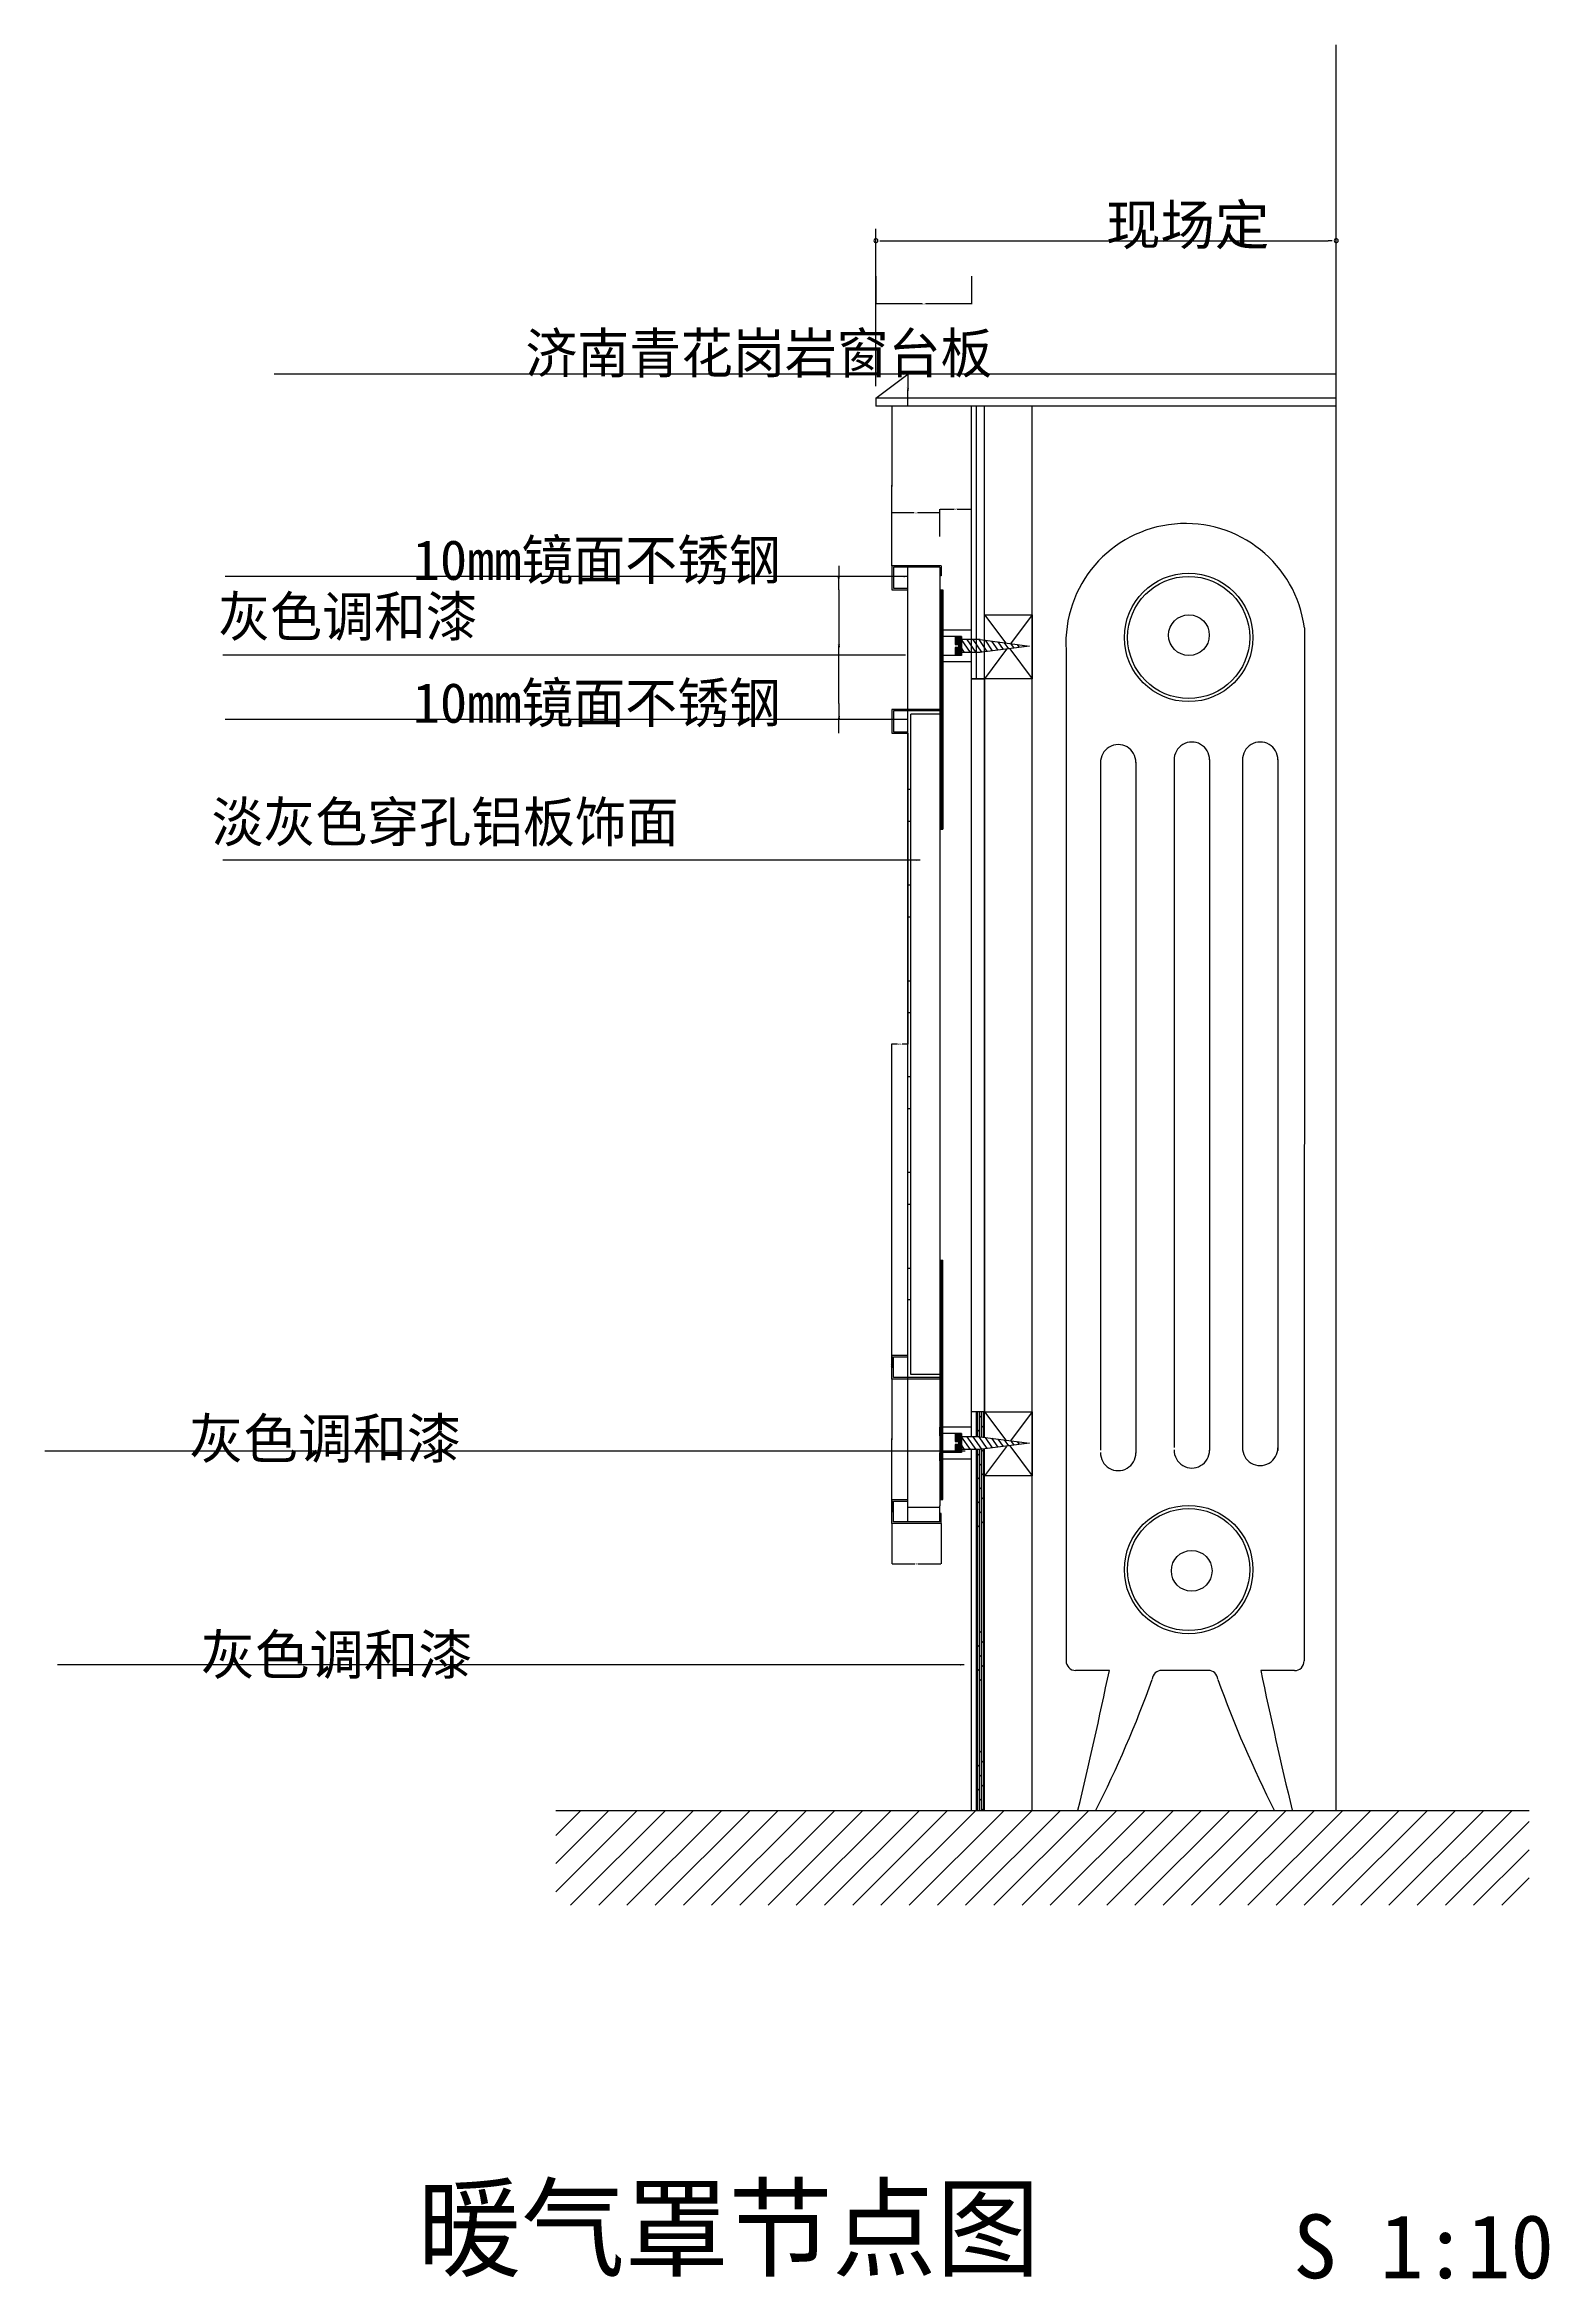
# Model space of a CAD drawing. Header units: metres. Extents: x 277038 to 277981, y -2099 to -699.
import ezdxf

# ---------------------------------------------------------------- set-up
doc = ezdxf.new("R2010")
doc.units = ezdxf.units.M
for name, color, linetype in [('10', 8, 'Continuous'), ('10地线纹理填充', 8, 'Continuous'), ('15', 2, 'Continuous'), ('17', 1, 'Continuous'), ('3', 2, 'Continuous'), ('6', 1, 'Continuous'), ('7', 7, 'Continuous'), ('8', 7, 'Continuous')]:
    doc.layers.add(name, color=color, linetype=linetype)
doc.dimstyles.get("Standard").update_dxf_attribs({"dimtxt": 2.5, "dimasz": 2.5, "dimexe": 1.25, "dimexo": 0.625, "dimtad": 1, "dimcen": 2.5, "dimazin": 3, "dimtfac": 1, "dimtmove": 0, "dimatfit": 3})

# ---------------------------------------------------------------- blocks, each defined once
blk = doc.blocks.new('_DOT')
at = {"color": 0, "linetype": 'ByBlock'}
blk.add_line((-0.5, 0), (-1, 0), dxfattribs=at)
blk.add_lwpolyline([(-0.25, 0, 1), (0.25, 0, 1)], format="xyb", close=True, dxfattribs=at)
blk = doc.blocks.new('_CLOSEDFILLED')
at = {"color": 0, "linetype": 'BYBLOCK'}
blk.add_solid([(-1, 0.2), (0, 0), (-1, -0.2)], dxfattribs=at)
blk = doc.blocks.new('*D1')
for p, q in [((277579.13, -1130.45), (277579.13, -1325.26)), ((277572.63, -1325.26), (277568.88, -1325.26)), ((277569.13, -1520.08), (277569.13, -1325.26)), ((277579.38, -1325.26), (277575.63, -1325.26))]:
    blk.add_line(p, q)
at = {"layer": 'Defpoints'}
for p in [(277579.13, -1130.45), (277579.13, -1325.26), (277569.13, -1520.08)]:
    blk.add_point(p, dxfattribs=at)
at = {"layer": '7', "xscale": 0.25, "yscale": 0.25}
blk.add_blockref('_CLOSEDFILLED', (277569.13, -1325.26), dxfattribs=at)
at = {"layer": '7', "xscale": 0.25, "yscale": 0.25, "rotation": 180}
blk.add_blockref('_CLOSEDFILLED', (277579.13, -1325.26), dxfattribs=at)
at = {"layer": '7', "insert": (277574.13, -1325.26), "char_height": 1, "attachment_point": 5}
blk.add_mtext('400', dxfattribs=at)
blk = doc.blocks.new('*D2')
for p, q in [((277569.13, -1625.45), (277569.13, -1650.82)), ((277600.13, -1625.45), (277600.13, -1650.82)), ((277569.38, -1650.82), (277583.63, -1650.82)), ((277585.63, -1650.82), (277599.88, -1650.82))]:
    blk.add_line(p, q)
at = {"layer": 'Defpoints'}
for p in [(277569.13, -1625.45), (277600.13, -1625.45), (277569.13, -1650.82)]:
    blk.add_point(p, dxfattribs=at)
at = {"layer": '7', "xscale": 0.25, "yscale": 0.25, "rotation": 180}
blk.add_blockref('_CLOSEDFILLED', (277569.13, -1650.82), dxfattribs=at)
at = {"layer": '7', "xscale": 0.25, "yscale": 0.25}
blk.add_blockref('_CLOSEDFILLED', (277600.13, -1650.82), dxfattribs=at)
at = {"layer": '7', "insert": (277584.63, -1650.82), "char_height": 1, "attachment_point": 5}
blk.add_mtext('30', dxfattribs=at)
blk = doc.blocks.new('*D3')
for p, q in [((277569.13, -1520.08), (277569.13, -1527.58)), ((277568.88, -1527.58), (277568.63, -1527.58)), ((277569.13, -1535.08), (277569.13, -1527.58)), ((277569.13, -1527.58), (277569.13, -1527.58)), ((277569.38, -1527.58), (277569.63, -1527.58))]:
    blk.add_line(p, q)
at = {"layer": 'Defpoints'}
for p in [(277569.13, -1520.08), (277569.13, -1527.58), (277569.13, -1535.08)]:
    blk.add_point(p, dxfattribs=at)
at = {"layer": '7', "xscale": 0.25, "yscale": 0.25}
blk.add_blockref('_CLOSEDFILLED', (277569.13, -1527.58), dxfattribs=at)
at = {"layer": '7', "xscale": 0.25, "yscale": 0.25, "rotation": 180}
blk.add_blockref('_CLOSEDFILLED', (277569.13, -1527.58), dxfattribs=at)
at = {"layer": '7', "insert": (277569.13, -1526.455), "char_height": 1, "attachment_point": 5}
blk.add_mtext('10', dxfattribs=at)
blk = doc.blocks.new('*D4')
for p, q in [((277569.13, -1535.08), (277569.13, -1572.76)), ((277568.88, -1572.76), (277568.63, -1572.76)), ((277569.13, -1610.45), (277569.13, -1572.76)), ((277569.13, -1572.76), (277569.13, -1572.76)), ((277569.38, -1572.76), (277569.63, -1572.76))]:
    blk.add_line(p, q)
at = {"layer": 'Defpoints'}
for p in [(277569.13, -1535.08), (277569.13, -1572.76), (277569.13, -1610.45)]:
    blk.add_point(p, dxfattribs=at)
at = {"layer": '7', "xscale": 0.25, "yscale": 0.25}
blk.add_blockref('_CLOSEDFILLED', (277569.13, -1572.76), dxfattribs=at)
at = {"layer": '7', "xscale": 0.25, "yscale": 0.25, "rotation": 180}
blk.add_blockref('_CLOSEDFILLED', (277569.13, -1572.76), dxfattribs=at)
at = {"layer": '7', "insert": (277569.13, -1571.635), "char_height": 1, "attachment_point": 5}
blk.add_mtext('0', dxfattribs=at)
blk = doc.blocks.new('*D5')
for p, q in [((277568.88, -1617.95), (277568.63, -1617.95)), ((277569.13, -1610.45), (277569.13, -1617.95)), ((277569.13, -1625.45), (277569.13, -1617.95)), ((277569.13, -1617.95), (277569.13, -1617.95)), ((277569.38, -1617.95), (277569.63, -1617.95))]:
    blk.add_line(p, q)
at = {"layer": 'Defpoints'}
for p in [(277569.13, -1610.45), (277569.13, -1617.95), (277569.13, -1625.45)]:
    blk.add_point(p, dxfattribs=at)
at = {"layer": '7', "xscale": 0.25, "yscale": 0.25}
blk.add_blockref('_CLOSEDFILLED', (277569.13, -1617.95), dxfattribs=at)
at = {"layer": '7', "xscale": 0.25, "yscale": 0.25, "rotation": 180}
blk.add_blockref('_CLOSEDFILLED', (277569.13, -1617.95), dxfattribs=at)
at = {"layer": '7', "insert": (277569.13, -1616.825), "char_height": 1, "attachment_point": 5}
blk.add_mtext('0', dxfattribs=at)
blk = doc.blocks.new('*D6')
for p, q in [((277559.13, -844.11), (277559.13, -861.45)), ((277619.13, -844.11), (277619.13, -861.45)), ((277588.13, -861.45), (277558.88, -861.45)), ((277619.38, -861.45), (277590.13, -861.45))]:
    blk.add_line(p, q)
at = {"layer": 'Defpoints'}
for p in [(277559.13, -844.11), (277619.13, -844.11), (277619.13, -861.45)]:
    blk.add_point(p, dxfattribs=at)
at = {"layer": '7', "xscale": 0.25, "yscale": 0.25}
blk.add_blockref('_CLOSEDFILLED', (277559.13, -861.45), dxfattribs=at)
at = {"layer": '7', "xscale": 0.25, "yscale": 0.25, "rotation": 180}
blk.add_blockref('_CLOSEDFILLED', (277619.13, -861.45), dxfattribs=at)
at = {"layer": '7', "insert": (277589.13, -861.45), "char_height": 1, "attachment_point": 5}
blk.add_mtext('60', dxfattribs=at)
blk = doc.blocks.new('*D7')
for p, q in [((277583.13, -992.4), (277568.88, -992.4)), ((277569.13, -1025.45), (277569.13, -992.4)), ((277599.38, -992.4), (277585.13, -992.4)), ((277599.13, -1007.11), (277599.13, -992.4))]:
    blk.add_line(p, q)
at = {"layer": 'Defpoints'}
for p in [(277599.13, -992.4), (277599.13, -1007.11), (277569.13, -1025.45)]:
    blk.add_point(p, dxfattribs=at)
at = {"layer": '7', "xscale": 0.25, "yscale": 0.25}
blk.add_blockref('_CLOSEDFILLED', (277569.13, -992.4), dxfattribs=at)
at = {"layer": '7', "xscale": 0.25, "yscale": 0.25, "rotation": 180}
blk.add_blockref('_CLOSEDFILLED', (277599.13, -992.4), dxfattribs=at)
at = {"layer": '7', "insert": (277584.13, -992.4), "char_height": 1, "attachment_point": 5}
blk.add_mtext('30', dxfattribs=at)
blk = doc.blocks.new('*D8')
for p, q in [((277599.13, -1007.11), (277599.13, -990.01)), ((277599.38, -990.01), (277608.13, -990.01)), ((277610.13, -990.01), (277618.88, -990.01)), ((277619.13, -1007.11), (277619.13, -990.01))]:
    blk.add_line(p, q)
at = {"layer": 'Defpoints'}
for p in [(277599.13, -990.01), (277599.13, -1007.11), (277619.13, -1007.11)]:
    blk.add_point(p, dxfattribs=at)
at = {"layer": '7', "xscale": 0.25, "yscale": 0.25, "rotation": 180}
blk.add_blockref('_CLOSEDFILLED', (277599.13, -990.01), dxfattribs=at)
at = {"layer": '7', "xscale": 0.25, "yscale": 0.25}
blk.add_blockref('_CLOSEDFILLED', (277619.13, -990.01), dxfattribs=at)
at = {"layer": '7', "insert": (277609.13, -990.01), "char_height": 1, "attachment_point": 5}
blk.add_mtext('20', dxfattribs=at)
blk = doc.blocks.new('*D9')
for p, q in [((277569.13, -925.45), (277569.13, -975.45)), ((277568.88, -975.45), (277568.63, -975.45)), ((277569.13, -1025.45), (277569.13, -975.45)), ((277569.13, -975.45), (277569.13, -975.45)), ((277569.38, -975.45), (277569.63, -975.45))]:
    blk.add_line(p, q)
at = {"layer": 'Defpoints'}
for p in [(277569.13, -925.45), (277569.13, -975.45), (277569.13, -1025.45)]:
    blk.add_point(p, dxfattribs=at)
at = {"layer": '7', "xscale": 0.25, "yscale": 0.25}
blk.add_blockref('_CLOSEDFILLED', (277569.13, -975.45), dxfattribs=at)
at = {"layer": '7', "xscale": 0.25, "yscale": 0.25, "rotation": 180}
blk.add_blockref('_CLOSEDFILLED', (277569.13, -975.45), dxfattribs=at)
at = {"layer": '7', "insert": (277569.13, -974.325), "char_height": 1, "attachment_point": 5}
blk.add_mtext('0', dxfattribs=at)
blk = doc.blocks.new('*D10')
for p, q in [((277535.65, -1032.95), (277535.4, -1032.95)), ((277535.9, -1025.45), (277535.9, -1032.95)), ((277535.9, -1040.45), (277535.9, -1032.95)), ((277535.9, -1032.95), (277535.9, -1032.95)), ((277536.15, -1032.95), (277536.4, -1032.95))]:
    blk.add_line(p, q)
at = {"layer": 'Defpoints'}
for p in [(277535.9, -1025.45), (277535.9, -1032.95), (277535.9, -1040.45)]:
    blk.add_point(p, dxfattribs=at)
at = {"layer": '7', "xscale": 0.25, "yscale": 0.25}
blk.add_blockref('_CLOSEDFILLED', (277535.9, -1032.95), dxfattribs=at)
at = {"layer": '7', "xscale": 0.25, "yscale": 0.25, "rotation": 180}
blk.add_blockref('_CLOSEDFILLED', (277535.9, -1032.95), dxfattribs=at)
at = {"layer": '7', "insert": (277535.9, -1031.825), "char_height": 1, "attachment_point": 5}
blk.add_mtext('0', dxfattribs=at)
blk = doc.blocks.new('*D11')
for p, q in [((277535.99, -1040.45), (277535.99, -1076.09)), ((277535.74, -1076.09), (277535.49, -1076.09)), ((277535.99, -1111.73), (277535.99, -1076.09)), ((277535.99, -1076.09), (277535.99, -1076.09)), ((277536.24, -1076.09), (277536.49, -1076.09))]:
    blk.add_line(p, q)
at = {"layer": 'Defpoints'}
for p in [(277535.99, -1040.45), (277535.99, -1076.09), (277535.99, -1111.73)]:
    blk.add_point(p, dxfattribs=at)
at = {"layer": '7', "xscale": 0.25, "yscale": 0.25}
blk.add_blockref('_CLOSEDFILLED', (277535.99, -1076.09), dxfattribs=at)
at = {"layer": '7', "xscale": 0.25, "yscale": 0.25, "rotation": 180}
blk.add_blockref('_CLOSEDFILLED', (277535.99, -1076.09), dxfattribs=at)
at = {"layer": '7', "insert": (277535.99, -1074.965), "char_height": 1, "attachment_point": 5}
blk.add_mtext('75', dxfattribs=at)
blk = doc.blocks.new('*D12')
for p, q in [((277535.99, -1111.73), (277535.99, -1121.09)), ((277535.74, -1121.09), (277535.49, -1121.09)), ((277535.99, -1130.45), (277535.99, -1121.09)), ((277535.99, -1121.09), (277535.99, -1121.09)), ((277536.24, -1121.09), (277536.49, -1121.09))]:
    blk.add_line(p, q)
at = {"layer": 'Defpoints'}
for p in [(277535.99, -1111.73), (277535.99, -1121.09), (277535.99, -1130.45)]:
    blk.add_point(p, dxfattribs=at)
at = {"layer": '7', "xscale": 0.25, "yscale": 0.25}
blk.add_blockref('_CLOSEDFILLED', (277535.99, -1121.09), dxfattribs=at)
at = {"layer": '7', "xscale": 0.25, "yscale": 0.25, "rotation": 180}
blk.add_blockref('_CLOSEDFILLED', (277535.99, -1121.09), dxfattribs=at)
at = {"layer": '7', "insert": (277535.99, -1119.965), "char_height": 1, "attachment_point": 5}
blk.add_mtext('10', dxfattribs=at)
blk = doc.blocks.new('*D13')
for p, q in [((277579.13, -905.45), (277579.13, -915.45)), ((277578.88, -915.45), (277578.63, -915.45)), ((277579.13, -925.45), (277579.13, -915.45)), ((277579.13, -915.45), (277579.13, -915.45)), ((277579.38, -915.45), (277579.63, -915.45))]:
    blk.add_line(p, q)
at = {"layer": 'Defpoints'}
for p in [(277579.13, -905.45), (277579.13, -915.45), (277579.13, -925.45)]:
    blk.add_point(p, dxfattribs=at)
at = {"layer": '7', "xscale": 0.25, "yscale": 0.25}
blk.add_blockref('_CLOSEDFILLED', (277579.13, -915.45), dxfattribs=at)
at = {"layer": '7', "xscale": 0.25, "yscale": 0.25, "rotation": 180}
blk.add_blockref('_CLOSEDFILLED', (277579.13, -915.45), dxfattribs=at)
at = {"layer": '7', "insert": (277579.13, -914.325), "char_height": 1, "attachment_point": 5}
blk.add_mtext('20', dxfattribs=at)

msp = doc.modelspace()

# ---------------------------------------------------------------- hatches: boundary and pattern name
at = {"layer": '10'}
h = msp.add_hatch(dxfattribs=at)
h.set_pattern_fill('DOTS', scale=5)
h.paths.add_polyline_path([(277601.13, -1040.45), (277599.13, -1040.45), (277599.13, -1190.45), (277601.13, -1190.45)])
h = msp.add_hatch(dxfattribs=at)
h.set_pattern_fill('SOLID')
h.paths.add_polyline_path([(277601.13, -1040.45), (277599.13, -1040.45), (277599.13, -1190.45), (277601.13, -1190.45)])
h = msp.add_hatch(dxfattribs=at)
h.set_pattern_fill('SOLID')
h.paths.add_polyline_path([(277601.13, -1460.45), (277599.13, -1460.45), (277599.13, -1565.11), (277601.13, -1565.11)])
h.paths.add_polyline_path([(277601.13, -1565.11), (277599.13, -1565.11), (277599.13, -1569.11), (277601.13, -1569.11)])
h.paths.add_polyline_path([(277601.13, -1569.14), (277599.13, -1569.14), (277599.13, -1569.18), (277599.13, -1570.18), (277599.13, -1581.11), (277601.13, -1581.11)])
h.paths.add_polyline_path([(277601.13, -1581.11), (277599.13, -1581.11), (277599.13, -1585.11), (277601.13, -1585.11)])
h.paths.add_polyline_path([(277601.13, -1585.11), (277599.13, -1585.11), (277599.13, -1585.18), (277599.13, -1586.18), (277599.13, -1610.45), (277601.13, -1610.45)])

# ---------------------------------------------------------------- linework, layer by layer
for p, q in [((277559.13, -912.95), (277559.13, -814.3)), ((277564.13, -821.8), (277842.46, -821.8)), ((277847.46, -912.95), (277847.46, -814.3))]:
    msp.add_line(p, q)
for p, q in [((277599.13, -1026.45), (277599.13, -1614.45)), ((277579.13, -1165.45), (277581.13, -1165.45)), ((277579.13, -1185.45), (277581.13, -1185.45)), ((277579.13, -1225.45), (277581.13, -1225.45)), ((277579.13, -1245.45), (277581.13, -1245.45)), ((277579.13, -1285.45), (277581.13, -1285.45)), ((277579.13, -1305.45), (277581.13, -1305.45)), ((277579.13, -1345.45), (277581.13, -1345.45)), ((277579.13, -1365.45), (277581.13, -1365.45)), ((277579.13, -1405.45), (277581.13, -1405.45)), ((277579.13, -1425.45), (277581.13, -1425.45)), ((277579.13, -1465.45), (277581.13, -1465.45)), ((277579.13, -1485.08), (277581.13, -1485.08)), ((277623, -1561.78), (277622.13, -1560.91)), ((277623, -1571.11), (277623, -1555.61)), ((277624.25, -1568.03), (277623, -1566.78)), ((277624.25, -1571.11), (277624.25, -1555.61)), ((277625.5, -1559.28), (277624.25, -1558.03)), ((277625.5, -1571.26), (277625.5, -1555.61)), ((277626.75, -1565.53), (277625.5, -1564.28)), ((277626.75, -1571.42), (277626.75, -1555.61)), ((277627.13, -1555.91), (277626.82, -1555.61)), ((277614.68, -1579.11), (277612.7, -1576.29)), ((277618.34, -1579.11), (277612.74, -1571.11)), ((277622.01, -1579.11), (277616.4, -1571.11)), ((277625.54, -1578.93), (277620.07, -1571.11)), ((277623, -1805.45), (277623, -1579.11)), ((277624.25, -1583.03), (277623, -1581.78)), ((277628.91, -1578.51), (277623.73, -1571.11)), ((277624.25, -1805.45), (277624.25, -1579.09)), ((277625.5, -1805.45), (277625.5, -1578.93)), ((277626.75, -1580.53), (277625.5, -1579.28)), ((277627.13, -1570.91), (277626.75, -1570.53)), ((277626.75, -1805.45), (277626.75, -1578.78)), ((277632.28, -1578.09), (277627.7, -1571.55)), ((277635.65, -1577.67), (277631.73, -1572.08)), ((277639.01, -1577.25), (277635.77, -1572.61)), ((277642.38, -1576.82), (277639.8, -1573.14)), ((277645.75, -1576.4), (277643.83, -1573.67)), ((277649.12, -1575.98), (277647.87, -1574.2)), ((277652.48, -1575.56), (277651.9, -1574.73)), ((277623, -1591.78), (277622.13, -1590.91)), ((277625.5, -1589.28), (277624.25, -1588.03)), ((277626.75, -1595.53), (277625.5, -1594.28)), ((277627.13, -1585.91), (277626.75, -1585.53)), ((277623, -1606.78), (277622.13, -1605.91)), ((277624.25, -1598.03), (277623, -1596.78)), ((277625.5, -1604.28), (277624.25, -1603.03)), ((277626.75, -1610.53), (277625.5, -1609.28)), ((277627.13, -1600.91), (277626.75, -1600.53)), ((277623, -1621.78), (277622.13, -1620.91)), ((277624.25, -1613.03), (277623, -1611.78)), ((277625.5, -1619.28), (277624.25, -1618.03)), ((277627.13, -1615.91), (277626.75, -1615.53)), ((277624.25, -1628.03), (277623, -1626.78)), ((277626.75, -1625.53), (277625.5, -1624.28)), ((277627.13, -1630.91), (277626.75, -1630.53)), ((277625.5, -1694.28), (277624.25, -1693.03)), ((277623, -1696.78), (277622.13, -1695.91)), ((277624.25, -1703.03), (277623, -1701.78)), ((277626.75, -1700.53), (277625.5, -1699.28)), ((277627.13, -1705.91), (277626.75, -1705.53)), ((277623, -1711.78), (277622.13, -1710.91)), ((277624.25, -1718.03), (277623, -1716.78)), ((277625.5, -1709.28), (277624.25, -1708.03)), ((277626.75, -1715.53), (277625.5, -1714.28)), ((277627.13, -1720.91), (277626.75, -1720.53)), ((277623, -1726.78), (277622.13, -1725.91)), ((277625.5, -1724.28), (277624.25, -1723.03)), ((277623, -1771.78), (277622.13, -1770.91)), ((277624.25, -1778.03), (277623, -1776.78)), ((277625.5, -1769.28), (277624.25, -1768.03)), ((277626.75, -1775.53), (277625.5, -1774.28)), ((277627.13, -1765.91), (277626.75, -1765.53)), ((277623, -1786.78), (277622.13, -1785.91)), ((277624.25, -1793.03), (277623, -1791.78)), ((277625.5, -1784.28), (277624.25, -1783.03)), ((277626.75, -1790.53), (277625.5, -1789.28)), ((277627.13, -1780.91), (277626.75, -1780.53)), ((277358.6, -1820.9), (277374.05, -1805.45)), ((277358.6, -1838.57), (277391.73, -1805.45)), ((277358.6, -1856.25), (277409.4, -1805.45)), ((277367.83, -1864.7), (277427.08, -1805.45)), ((277385.51, -1864.7), (277444.76, -1805.45)), ((277403.19, -1864.7), (277462.44, -1805.45)), ((277420.87, -1864.7), (277480.12, -1805.45)), ((277438.54, -1864.7), (277497.79, -1805.45)), ((277456.22, -1864.7), (277515.47, -1805.45)), ((277473.9, -1864.7), (277533.15, -1805.45)), ((277491.58, -1864.7), (277550.83, -1805.45)), ((277509.25, -1864.7), (277568.5, -1805.45)), ((277526.93, -1864.7), (277586.18, -1805.45)), ((277544.61, -1864.7), (277603.86, -1805.45)), ((277562.29, -1864.7), (277621.54, -1805.45)), ((277579.97, -1864.7), (277639.21, -1805.45)), ((277597.64, -1864.7), (277656.89, -1805.45)), ((277615.32, -1864.7), (277674.57, -1805.45)), ((277623, -1801.78), (277622.13, -1800.91)), ((277625.5, -1799.28), (277624.25, -1798.03)), ((277626.66, -1805.45), (277625.5, -1804.28)), ((277627.13, -1795.91), (277626.75, -1795.53)), ((277633, -1864.7), (277692.25, -1805.45)), ((277650.68, -1864.7), (277709.92, -1805.45)), ((277668.35, -1864.7), (277727.6, -1805.45)), ((277686.03, -1864.7), (277745.28, -1805.45)), ((277703.71, -1864.7), (277762.96, -1805.45)), ((277721.39, -1864.7), (277780.64, -1805.45)), ((277739.06, -1864.7), (277798.31, -1805.45)), ((277756.74, -1864.7), (277815.99, -1805.45)), ((277774.42, -1864.7), (277833.67, -1805.45)), ((277792.1, -1864.7), (277851.35, -1805.45)), ((277809.77, -1864.7), (277869.02, -1805.45)), ((277827.45, -1864.7), (277886.7, -1805.45)), ((277845.13, -1864.7), (277904.38, -1805.45)), ((277862.81, -1864.7), (277922.06, -1805.45)), ((277880.49, -1864.7), (277939.73, -1805.45)), ((277898.16, -1864.7), (277957.41, -1805.45)), ((277915.84, -1864.7), (277968.3, -1812.23)), ((277933.52, -1864.7), (277968.3, -1829.91)), ((277951.2, -1864.7), (277968.3, -1847.59))]:
    msp.add_line(p, q, dxfattribs=at)
msp.add_lwpolyline([(277619.13, -1096.21), (277627.13, -1096.21), (277627.13, -1555.61), (277619.13, -1555.61)], close=True, dxfattribs=at)
msp.add_lwpolyline([(277615.13, -1580.09), (277038.5, -1580.09)], dxfattribs=at)
at = {"layer": '10地线纹理填充'}
for p, q in [((277614.68, -1079.72), (277612.7, -1076.89)), ((277618.34, -1079.72), (277612.74, -1071.72)), ((277622.01, -1079.72), (277616.4, -1071.72)), ((277625.54, -1079.54), (277620.07, -1071.72)), ((277628.91, -1079.12), (277623.73, -1071.72)), ((277632.28, -1078.69), (277627.7, -1072.15)), ((277635.65, -1078.27), (277631.73, -1072.68)), ((277639.01, -1077.85), (277635.77, -1073.22)), ((277642.38, -1077.43), (277639.8, -1073.75)), ((277645.75, -1077.01), (277643.83, -1074.28)), ((277649.12, -1076.59), (277647.87, -1074.81)), ((277652.48, -1076.17), (277651.9, -1075.34))]:
    msp.add_line(p, q, dxfattribs=at)
at = {"layer": '15'}
msp.add_line((277968.3, -1805.45), (277358.6, -1805.45), dxfattribs=at)
at = {"layer": '17'}
for p, q in [((277559.13, -920.45), (277579.13, -905.45)), ((277847.46, -905.45), (277579.13, -905.45)), ((277559.13, -920.45), (277559.13, -925.45)), ((277847.46, -920.45), (277559.13, -920.45)), ((277847.46, -925.45), (277559.13, -925.45)), ((277619.13, -1096.21), (277619.13, -925.45)), ((277622.13, -1096.21), (277622.13, -925.45)), ((277627.13, -1096.21), (277627.13, -925.45)), ((277657.13, -1805.45), (277657.13, -925.45)), ((277600.13, -1025.45), (277569.13, -1025.45)), ((277569.13, -1025.45), (277569.13, -1040.45)), ((277599.13, -1026.45), (277570.13, -1026.45)), ((277570.13, -1026.45), (277570.13, -1039.45)), ((277579.13, -1624.45), (277579.13, -1026.45)), ((277600.13, -1031.73), (277599.13, -1031.73)), ((277600.13, -1025.45), (277600.13, -1031.73)), ((277569.13, -1040.45), (277579.13, -1040.45)), ((277570.13, -1039.45), (277579.13, -1039.45)), ((277599.13, -1040.45), (277601.13, -1040.45)), ((277601.13, -1040.45), (277601.13, -1190.45)), ((277627.13, -1056.21), (277640.46, -1073.99)), ((277657.13, -1056.21), (277643.49, -1074.39)), ((277599.13, -1065.72), (277599.13, -1069.72)), ((277619.17, -1065.72), (277601.13, -1065.72)), ((277612.38, -1069.72), (277601.13, -1069.72)), ((277612.7, -1069.72), (277601.13, -1069.72)), ((277612.7, -1069.72), (277601.13, -1069.72)), ((277608.7, -1069.72), (277608.7, -1074.79)), ((277612.7, -1069.76), (277608.7, -1069.76)), ((277612.7, -1070.01), (277608.7, -1070.01)), ((277612.7, -1070.26), (277608.7, -1070.26)), ((277612.7, -1070.51), (277608.7, -1070.51)), ((277612.7, -1070.76), (277608.7, -1070.76)), ((277612.7, -1071.01), (277608.7, -1071.01)), ((277612.7, -1071.26), (277608.7, -1071.26)), ((277612.7, -1071.51), (277608.7, -1071.51)), ((277612.7, -1071.76), (277608.7, -1071.76)), ((277612.7, -1072.01), (277608.7, -1072.01)), ((277612.7, -1072.26), (277608.7, -1072.26)), ((277612.7, -1072.51), (277608.7, -1072.51)), ((277612.7, -1072.76), (277608.7, -1072.76)), ((277612.7, -1073.01), (277608.7, -1073.01)), ((277612.7, -1073.26), (277608.7, -1073.26)), ((277612.7, -1073.51), (277608.7, -1073.51)), ((277612.7, -1073.76), (277608.7, -1073.76)), ((277612.7, -1074.01), (277608.7, -1074.01)), ((277612.7, -1074.26), (277608.7, -1074.26)), ((277612.7, -1074.51), (277608.7, -1074.51)), ((277612.7, -1074.76), (277608.7, -1074.76)), ((277608.7, -1074.79), (277610.89, -1074.79)), ((277610.89, -1076.65), (277608.7, -1076.65)), ((277608.7, -1076.65), (277608.7, -1081.72)), ((277612.7, -1076.76), (277608.7, -1076.76)), ((277612.7, -1077.01), (277608.7, -1077.01)), ((277612.7, -1077.26), (277608.7, -1077.26)), ((277612.7, -1077.51), (277608.7, -1077.51)), ((277612.7, -1077.76), (277608.7, -1077.76)), ((277612.7, -1078.01), (277608.7, -1078.01)), ((277610.89, -1074.79), (277610.89, -1076.65)), ((277612.7, -1075.01), (277610.89, -1075.01)), ((277612.7, -1075.26), (277610.89, -1075.26)), ((277612.7, -1075.51), (277610.89, -1075.51)), ((277612.7, -1075.76), (277610.89, -1075.76)), ((277612.7, -1076.01), (277610.89, -1076.01)), ((277612.7, -1076.26), (277610.89, -1076.26)), ((277612.7, -1076.51), (277610.89, -1076.51)), ((277612.7, -1069.72), (277612.7, -1074.79)), ((277612.7, -1069.72), (277612.7, -1081.72)), ((277624.37, -1071.72), (277612.7, -1071.72)), ((277655.41, -1075.8), (277624.11, -1079.72)), ((277624.37, -1071.72), (277655.41, -1075.8)), ((277827.52, -1064.45), (277827.34, -1711.55)), ((277599.13, -1081.72), (277599.13, -1085.72)), ((277612.38, -1081.72), (277601.13, -1081.72)), ((277612.38, -1081.72), (277601.13, -1081.72)), ((277612.7, -1081.72), (277601.13, -1081.72)), ((277619.17, -1085.72), (277601.13, -1085.72)), ((277612.7, -1078.26), (277608.7, -1078.26)), ((277612.7, -1078.51), (277608.7, -1078.51)), ((277612.7, -1078.76), (277608.7, -1078.76)), ((277612.7, -1079.01), (277608.7, -1079.01)), ((277612.7, -1079.26), (277608.7, -1079.26)), ((277612.7, -1079.51), (277608.7, -1079.51)), ((277612.7, -1079.76), (277608.7, -1079.76)), ((277612.7, -1080.01), (277608.7, -1080.01)), ((277612.7, -1080.26), (277608.7, -1080.26)), ((277612.7, -1080.51), (277608.7, -1080.51)), ((277612.7, -1080.76), (277608.7, -1080.76)), ((277612.7, -1081.01), (277608.7, -1081.01)), ((277612.7, -1081.26), (277608.7, -1081.26)), ((277612.7, -1081.51), (277608.7, -1081.51)), ((277624.37, -1079.72), (277612.7, -1079.72)), ((277614.38, -1085.72), (277614.38, -1085.72)), ((277678.25, -1078.27), (277678.25, -1711.55)), ((277627.13, -1096.21), (277619.13, -1096.21)), ((277627.13, -1555.61), (277627.13, -1096.21)), ((277569.13, -1115.45), (277569.13, -1130.45)), ((277599.13, -1115.45), (277569.13, -1115.45)), ((277570.13, -1116.45), (277570.13, -1129.45)), ((277599.13, -1116.45), (277570.13, -1116.45)), ((277581.13, -1532.08), (277581.13, -1118.45)), ((277599.13, -1118.45), (277581.13, -1118.45)), ((277569.13, -1130.45), (277579.13, -1130.45)), ((277570.13, -1129.45), (277579.13, -1129.45)), ((277745.95, -1147.21), (277745.95, -1577.87)), ((277768.13, -1146.9), (277768.13, -1579.74)), ((277788.79, -1147.21), (277788.79, -1577.87)), ((277810.96, -1146.9), (277810.96, -1579.74)), ((277699.83, -1148.86), (277699.83, -1579.52)), ((277722, -1148.54), (277722, -1581.38)), ((277599.13, -1190.45), (277601.13, -1190.45)), ((277599.13, -1460.45), (277601.13, -1460.45)), ((277601.13, -1610.45), (277601.13, -1460.45)), ((277569.13, -1520.08), (277579.13, -1520.08)), ((277569.13, -1535.08), (277569.13, -1520.08)), ((277570.13, -1521.08), (277579.13, -1521.08)), ((277570.13, -1534.08), (277570.13, -1521.08)), ((277599.13, -1535.08), (277569.13, -1535.08)), ((277599.13, -1534.08), (277570.13, -1534.08)), ((277599.13, -1532.08), (277581.13, -1532.08)), ((277619.17, -1565.11), (277599.13, -1565.11)), ((277599.13, -1569.18), (277599.13, -1565.18)), ((277599.13, -1570.18), (277599.13, -1566.18)), ((277627.13, -1555.61), (277619.13, -1555.61)), ((277619.13, -1571.11), (277619.13, -1555.61)), ((277622.13, -1571.11), (277622.13, -1555.61)), ((277627.13, -1555.61), (277640.46, -1573.39)), ((277627.13, -1571.47), (277627.13, -1555.61)), ((277612.38, -1569.11), (277599.13, -1569.11)), ((277612.7, -1569.11), (277599.13, -1569.11)), ((277612.7, -1569.16), (277599.13, -1569.14)), ((277612.38, -1581.11), (277599.13, -1581.11)), ((277612.38, -1581.11), (277599.13, -1581.11)), ((277612.7, -1581.11), (277599.13, -1581.11)), ((277599.13, -1585.18), (277599.13, -1581.18)), ((277608.7, -1569.11), (277608.7, -1574.18)), ((277612.7, -1569.16), (277608.7, -1569.16)), ((277612.7, -1569.41), (277608.7, -1569.41)), ((277612.7, -1569.66), (277608.7, -1569.66)), ((277612.7, -1569.91), (277608.7, -1569.91)), ((277612.7, -1570.16), (277608.7, -1570.16)), ((277612.7, -1570.41), (277608.7, -1570.41)), ((277612.7, -1570.66), (277608.7, -1570.66)), ((277612.7, -1570.91), (277608.7, -1570.91)), ((277612.7, -1571.16), (277608.7, -1571.16)), ((277612.7, -1571.41), (277608.7, -1571.41)), ((277612.7, -1571.66), (277608.7, -1571.66)), ((277612.7, -1571.91), (277608.7, -1571.91)), ((277612.7, -1572.16), (277608.7, -1572.16)), ((277612.7, -1572.41), (277608.7, -1572.41)), ((277612.7, -1572.66), (277608.7, -1572.66)), ((277612.7, -1572.91), (277608.7, -1572.91)), ((277612.7, -1573.16), (277608.7, -1573.16)), ((277612.7, -1573.41), (277608.7, -1573.41)), ((277612.7, -1573.66), (277608.7, -1573.66)), ((277612.7, -1573.91), (277608.7, -1573.91)), ((277612.7, -1574.16), (277608.7, -1574.16)), ((277608.7, -1574.18), (277610.89, -1574.18)), ((277610.89, -1576.05), (277608.7, -1576.05)), ((277608.7, -1576.05), (277608.7, -1581.11)), ((277612.7, -1576.16), (277608.7, -1576.16)), ((277612.7, -1576.41), (277608.7, -1576.41)), ((277612.7, -1576.66), (277608.7, -1576.66)), ((277612.7, -1576.91), (277608.7, -1576.91)), ((277612.7, -1577.16), (277608.7, -1577.16)), ((277612.7, -1577.41), (277608.7, -1577.41)), ((277612.7, -1577.66), (277608.7, -1577.66)), ((277612.7, -1577.91), (277608.7, -1577.91)), ((277612.7, -1578.16), (277608.7, -1578.16)), ((277612.7, -1578.41), (277608.7, -1578.41)), ((277612.7, -1578.66), (277608.7, -1578.66)), ((277612.7, -1578.91), (277608.7, -1578.91)), ((277612.7, -1579.16), (277608.7, -1579.16)), ((277612.7, -1579.41), (277608.7, -1579.41)), ((277612.7, -1579.66), (277608.7, -1579.66)), ((277612.7, -1579.91), (277608.7, -1579.91)), ((277612.7, -1580.16), (277608.7, -1580.16)), ((277612.7, -1580.41), (277608.7, -1580.41)), ((277612.7, -1580.66), (277608.7, -1580.66)), ((277612.7, -1580.91), (277608.7, -1580.91)), ((277610.89, -1574.18), (277610.89, -1576.05)), ((277612.7, -1574.41), (277610.89, -1574.41)), ((277612.7, -1574.66), (277610.89, -1574.66)), ((277612.7, -1574.91), (277610.89, -1574.91)), ((277612.7, -1575.16), (277610.89, -1575.16)), ((277612.7, -1575.41), (277610.89, -1575.41)), ((277612.7, -1575.66), (277610.89, -1575.66)), ((277612.7, -1575.91), (277610.89, -1575.91)), ((277612.7, -1569.11), (277612.7, -1574.18)), ((277612.7, -1569.11), (277612.7, -1581.11)), ((277624.37, -1571.11), (277612.7, -1571.11)), ((277624.37, -1579.11), (277612.7, -1579.11)), ((277619.13, -1805.45), (277619.13, -1579.11)), ((277622.13, -1805.45), (277622.13, -1579.11)), ((277655.41, -1575.2), (277624.11, -1579.11)), ((277624.37, -1571.11), (277655.41, -1575.2)), ((277627.13, -1805.45), (277627.13, -1578.73)), ((277599.13, -1586.18), (277599.13, -1582.18)), ((277619.17, -1585.11), (277599.13, -1585.11)), ((277614.38, -1585.11), (277614.38, -1585.11)), ((277569.13, -1625.45), (277569.13, -1610.45)), ((277569.13, -1610.45), (277579.13, -1610.45)), ((277570.13, -1624.45), (277570.13, -1611.45)), ((277570.13, -1611.45), (277579.13, -1611.45)), ((277599.13, -1615.45), (277579.13, -1615.45)), ((277599.13, -1610.45), (277601.13, -1610.45)), ((277599.13, -1624.45), (277599.13, -1614.45)), ((277600.13, -1619.16), (277599.13, -1619.16)), ((277600.13, -1625.45), (277600.13, -1619.16)), ((277600.13, -1625.45), (277569.13, -1625.45)), ((277599.13, -1624.45), (277570.13, -1624.45)), ((277599.13, -1624.45), (277579.13, -1624.45)), ((277705.4, -1717.55), (277684.25, -1717.55)), ((277767.33, -1717.55), (277738.25, -1717.55)), ((277821.34, -1717.55), (277800.19, -1717.55))]:
    msp.add_line(p, q, dxfattribs=at)
for centre, radius in [((277755.05, -1070.37), 40.24), ((277755.05, -1070.37), 38.24), ((277755.23, -1068.96), 12.75), ((277755.05, -1654.39), 40.24), ((277755.05, -1654.39), 38.24), ((277756.96, -1655.16), 12.75)]:
    msp.add_circle(centre, radius, dxfattribs=at)
for centre, radius, start, end in [((277753.13, -1074.01), 75, 7.32, 183.26), ((277710.92, -1148.62), 11.09, 359.58, 181.21), ((277757.04, -1146.98), 11.09, 359.58, 181.21), ((277799.87, -1146.98), 11.09, 359.58, 181.21), ((277710.92, -1581.3), 11.09, 178.79, 0.42), ((277757.04, -1579.65), 11.09, 178.79, 0.42), ((277799.87, -1578.1), 11.09, 178.79, 0.42), ((277684.25, -1711.55), 6, 180, 270), ((274616.51, -1068.9), 3156.26, 346.51, 348.14), ((277738.25, -1723.55), 6, 90, 175.84), ((277767.33, -1723.55), 6, 4.16, 90), ((280889.08, -1068.9), 3156.26, 191.86, 193.49), ((277821.71, -1711.92), 5.64, 266.18, 3.81), ((277071.17, -1486.45), 702.19, 332.98, 340.3), ((278434.42, -1486.45), 702.19, 199.7, 207.02)]:
    msp.add_arc(centre, radius, start, end, dxfattribs=at)
at = {"layer": '3'}
msp.add_line((277847.46, -1805.45), (277847.46, -699.01), dxfattribs=at)
at = {"layer": '6'}
for p, q in [((277627.13, -1072.24), (277627.13, -1056.21)), ((277627.13, -1056.21), (277657.13, -1056.21)), ((277657.13, -1056.21), (277657.13, -1096.21)), ((277640.96, -1077.77), (277627.13, -1096.21)), ((277643.09, -1077.5), (277657.13, -1096.21)), ((277627.13, -1096.21), (277627.13, -1079.5)), ((277657.13, -1096.21), (277627.13, -1096.21)), ((277627.13, -1571.63), (277627.13, -1555.61)), ((277627.13, -1555.61), (277657.13, -1555.61)), ((277657.13, -1555.61), (277643.49, -1573.79)), ((277657.13, -1555.61), (277657.13, -1595.61)), ((277640.96, -1577.16), (277627.13, -1595.61)), ((277627.13, -1595.61), (277627.13, -1578.89)), ((277643.09, -1576.9), (277657.13, -1595.61)), ((277657.13, -1595.61), (277627.13, -1595.61))]:
    msp.add_line(p, q, dxfattribs=at)

# ---------------------------------------------------------------- block references
at = {"xscale": 5, "yscale": 5, "zscale": 5, "rotation": 180}
msp.add_blockref('_DOT', (277559.13, -821.8), dxfattribs=at)
at = {"xscale": 5, "yscale": 5, "zscale": 5}
msp.add_blockref('_DOT', (277847.46, -821.8), dxfattribs=at)

# ---------------------------------------------------------------- texts
for s, p in [('灰色调和漆', (277147.2, -1069.8)), ('淡灰色穿孔铝板饰面', (277143.04, -1198.49))]:
    msp.add_text(s, height=25).set_placement(p)
at = {"char_height": 25, "attachment_point": 1}
for s, insert in [('\\A1;\\f幼圆|b0|i0|c134|p49;现场定', (277703.29, -799.37)), ('济南青花岗岩窗台板', (277339.59, -879.77)), ('10mm镜面不锈钢', (277269.08, -1009.32)), ('10mm镜面不锈钢', (277269.08, -1098.83)), ('\\f幼圆|b0|i0|c134|p49;灰色调和漆', (277128.9, -1559.8)), ('\\f幼圆|b0|i0|c134|p49;灰色调和漆', (277136.15, -1695.18))]:
    msp.add_mtext(s, dxfattribs=dict(at, insert=insert))
at = {"layer": '8'}
for s, height, p in [('暖气罩节点图', 50, (277271.98, -2091.98)), ('S 1:10', 40, (277820.57, -2098.37))]:
    msp.add_text(s, height=height, dxfattribs=at).set_placement(p)

# ---------------------------------------------------------------- dimensions: what is measured, and where the dimension line sits
at = {"layer": '7'}
for base, p1, p2, text, picture, middle in [((277619.13, -861.45), (277619.13, -844.11), (277559.13, -844.11), '60', '*D6', (277589.13, -861.45)), ((277579.13, -915.45), (277579.13, -905.45), (277579.13, -925.45), '20', '*D13', (277579.13, -914.325)), ((277599.13, -992.4), (277599.13, -1007.11), (277569.13, -1025.45), '30', '*D7', (277584.13, -992.4)), ((277599.13, -990.01), (277599.13, -1007.11), (277619.13, -1007.11), '20', '*D8', (277609.13, -990.01)), ((277535.99, -1076.09), (277535.99, -1040.45), (277535.99, -1111.73), '75', '*D11', (277535.99, -1074.965)), ((277535.99, -1121.09), (277535.99, -1111.73), (277535.99, -1130.45), '10', '*D12', (277535.99, -1119.965)), ((277579.13, -1325.26), (277579.13, -1130.45), (277569.13, -1520.08), '400', '*D1', (277574.13, -1325.26)), ((277569.13, -1527.58), (277569.13, -1520.08), (277569.13, -1535.08), '10', '*D3', (277569.13, -1526.455)), ((277569.13, -1650.82), (277569.13, -1625.45), (277600.13, -1625.45), '30', '*D2', (277584.63, -1650.82))]:
    dim = msp.add_linear_dim(base=base, p1=p1, p2=p2, text=text, dimstyle='Standard', dxfattribs=at)
    dim.commit()
    dim.dimension.update_dxf_attribs({"geometry": picture, "text_midpoint": middle})
for base, p1, p2, picture, middle in [((277569.13, -975.45), (277569.13, -1025.45), (277569.13, -925.45), '*D9', (277569.13, -974.325)), ((277535.9, -1032.95), (277535.9, -1025.45), (277535.9, -1040.45), '*D10', (277535.9, -1031.825)), ((277569.13, -1572.76), (277569.13, -1535.08), (277569.13, -1610.45), '*D4', (277569.13, -1571.635)), ((277569.13, -1617.95), (277569.13, -1610.45), (277569.13, -1625.45), '*D5', (277569.13, -1616.825))]:
    dim = msp.add_linear_dim(base=base, p1=p1, p2=p2, dimstyle='Standard', dxfattribs=at)
    dim.commit()
    dim.dimension.update_dxf_attribs({"geometry": picture, "text_midpoint": middle})

# ---------------------------------------------------------------- leaders
for points in [[(277579.13, -905.45), (277182.17, -905.45)], [(277579.13, -1032.28), (277151.63, -1032.28)], [(277577.63, -1081.47), (277150.14, -1081.47)], [(277579.13, -1121.79), (277151.63, -1121.79)], [(277586.87, -1209.98), (277150.07, -1209.98)], [(277614.37, -1714.1), (277046.55, -1714.1)]]:
    msp.add_leader(points, dimstyle='Standard', dxfattribs=at)

doc.saveas('drawing.dxf')
